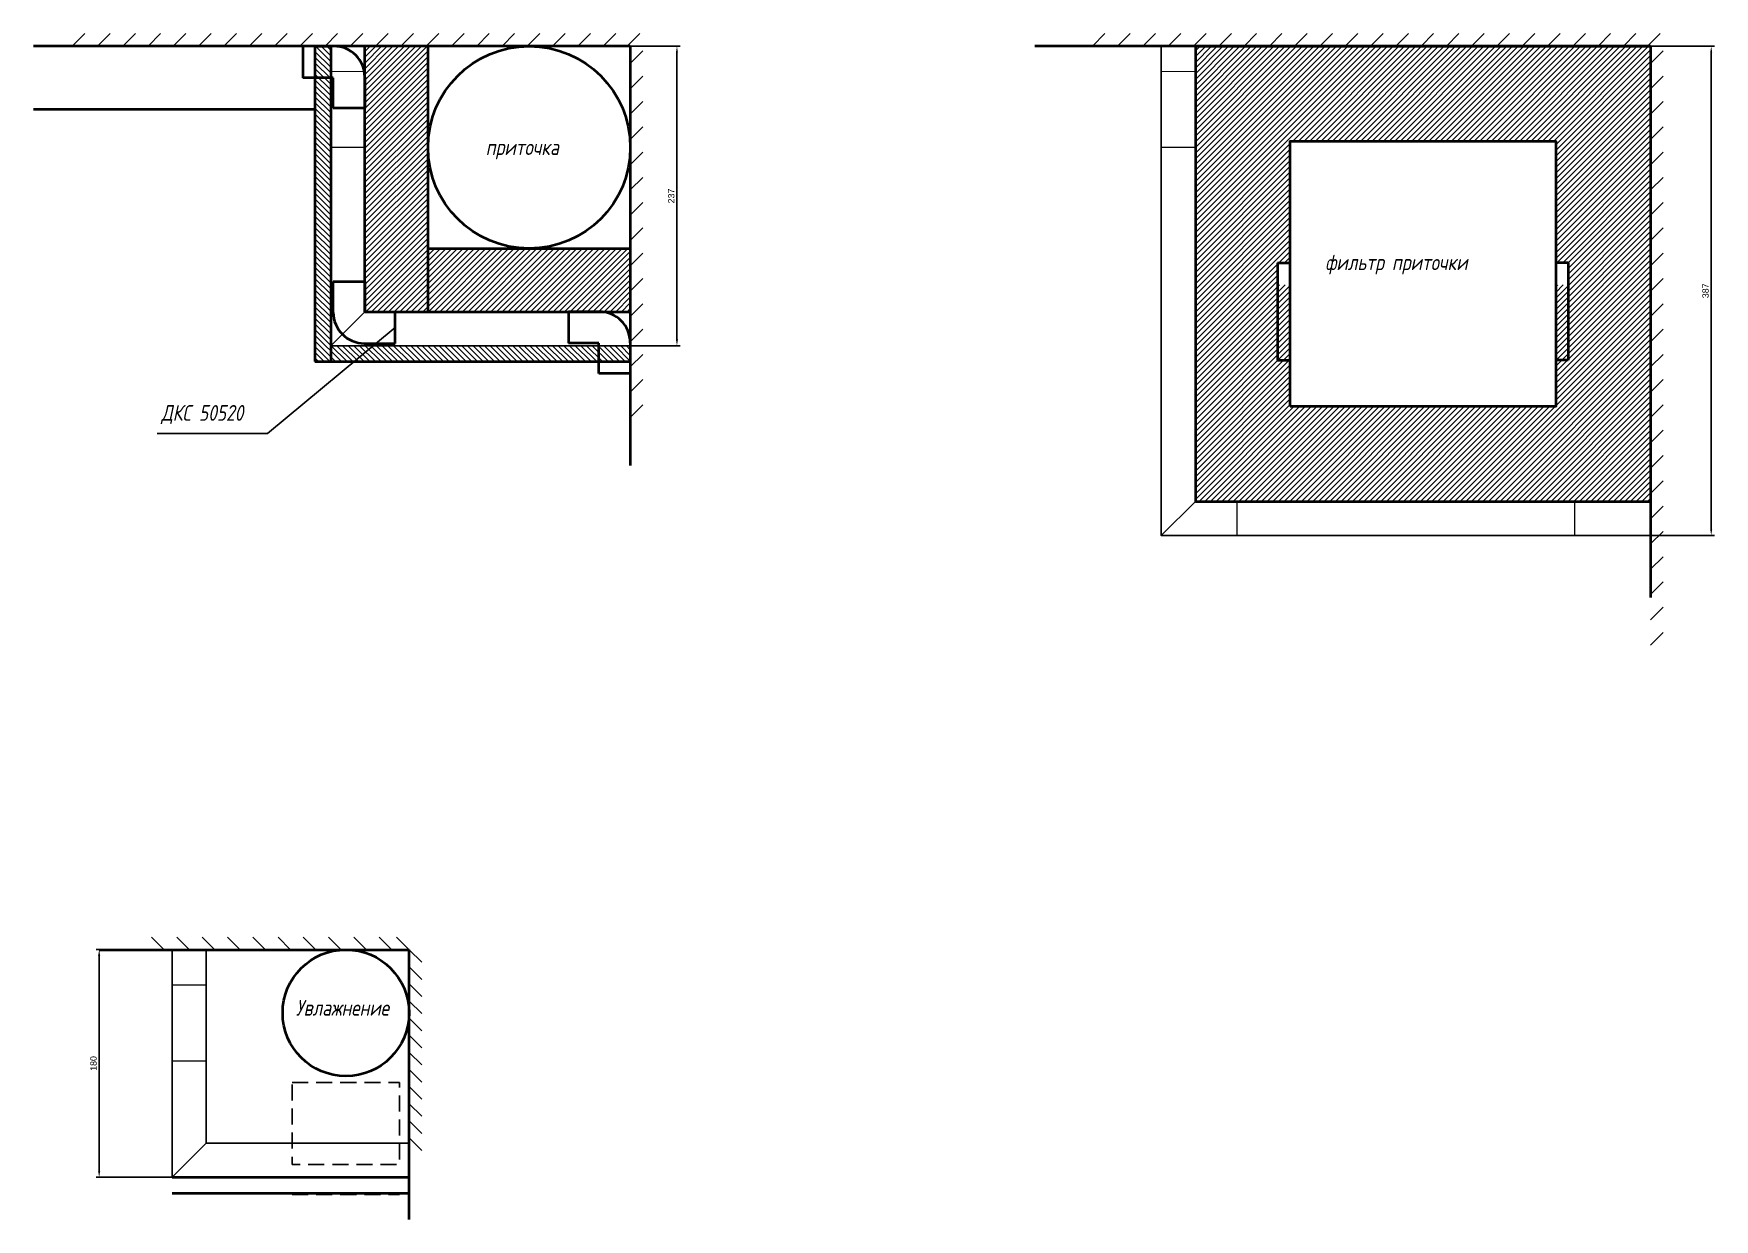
# Model space of a CAD drawing. Header units: millimetres. Extents: x -2730 to 1932, y -1098 to 281.
# Drawn here: x -2142 to -812, y -1093 to -155 of the extents above; entities that cross this region are included whole.
import ezdxf

# ---------------------------------------------------------------- set-up
doc = ezdxf.new("R2010")
doc.units = ezdxf.units.MM
doc.linetypes.add('DASHED', pattern=[19.05, 12.7, -6.35])
doc.layers.add('02 ОВиК', color=7, linetype='Continuous')
doc.styles.get("Standard").update_dxf_attribs({"font": 'arial.ttf'})
doc.styles.add('ГОСТ-ISOCPEUR', font='isocpeui.ttf', dxfattribs={"width": 0.8})
doc.dimstyles.new('ISO-25', dxfattribs={"dimtxt": 2.5, "dimasz": 2.5, "dimexe": 1.25, "dimexo": 0.625, "dimtad": 1, "dimtxsty": 'Standard', "dimcen": 2.5, "dimadec": 0, "dimazin": 0, "dimtfac": 1, "dimtmove": 0, "dimatfit": 3, "dimfxl": 1, "dimarcsym": 0})

msp = doc.modelspace()

# ---------------------------------------------------------------- texts
at = {"linetype": 'Continuous', "style": 'ГОСТ-ISOCPEUR', "width": 0.8}
for s, p in [('приточка', (-1784.062, -250.708)), ('фильтр приточки', (-1120.048, -341.764)), ('ДКС 50520', (-2040.666, -460.926)), ('Увлажнение', (-1934.164, -931.409))]:
    msp.add_text(s, height=12.5, dxfattribs=at).set_placement(p)

# ---------------------------------------------------------------- blocks, each defined once
blk = doc.blocks.new('*D20')
at = {"color": 0, "lineweight": -2}
for p, q in [((-2032.2, -879.2), (-2092.3, -879.2)), ((-2089.8, -1054.2), (-2089.8, -884.2)), ((-2032.2, -1059.2), (-2092.3, -1059.2))]:
    blk.add_line(p, q, dxfattribs=at)
at = {"color": 0}
for points in [[(-2089, -884.2), (-2090.7, -884.2), (-2089.8, -879.2)], [(-2090.7, -1054.2), (-2089, -1054.2), (-2089.8, -1059.2)]]:
    blk.add_solid(points, dxfattribs=at)
at = {"layer": 'Defpoints', "color": 0}
for p in [(-2089.8, -879.2), (-2032.2, -879.2), (-2032.2, -1059.2)]:
    blk.add_point(p, dxfattribs=at)
at = {"color": 0, "insert": (-2094.3, -969.2), "char_height": 5, "attachment_point": 5, "rotation": 90}
blk.add_mtext('180', dxfattribs=at)
blk = doc.blocks.new('ДКС 50520')
at = {"lineweight": -2}
for p, q in [((-1462.9, -328.8), (-1437.9, -328.8)), ((-1462.9, -353.3), (-1462.9, -328.8)), ((-1437.9, -328.8), (-1437.9, -352.8)), ((-1437.9, -352.8), (-1413.9, -352.8)), ((-1413.9, -377.8), (-1413.9, -352.8)), ((-1438.4, -377.8), (-1413.9, -377.8))]:
    blk.add_line(p, q, dxfattribs=at)
blk.add_arc((-1438.4, -353.3), 24.5, 180, 270, dxfattribs=at)
blk = doc.blocks.new('*D23')
at = {"color": 0, "lineweight": -2}
for p, q in [((-1669.7, -164.6), (-1630.3, -164.6)), ((-1632.8, -396.6), (-1632.8, -169.6)), ((-1669.7, -401.6), (-1630.3, -401.6))]:
    blk.add_line(p, q, dxfattribs=at)
at = {"color": 0}
for points in [[(-1632, -169.6), (-1633.6, -169.6), (-1632.8, -164.6)], [(-1633.6, -396.6), (-1632, -396.6), (-1632.8, -401.6)]]:
    blk.add_solid(points, dxfattribs=at)
at = {"layer": 'Defpoints', "color": 0}
for p in [(-1669.7, -164.6), (-1632.8, -164.6), (-1669.7, -401.6)]:
    blk.add_point(p, dxfattribs=at)
at = {"color": 0, "insert": (-1637.3, -283.1), "char_height": 5, "attachment_point": 5, "rotation": 90}
blk.add_mtext('237', dxfattribs=at)
blk = doc.blocks.new('*D24')
at = {"color": 0, "lineweight": -2}
for p, q in [((-862.7, -164.6), (-812.2, -164.6)), ((-814.7, -546.6), (-814.7, -169.6)), ((-862.7, -551.6), (-812.2, -551.6))]:
    blk.add_line(p, q, dxfattribs=at)
at = {"color": 0}
for points in [[(-813.9, -169.6), (-815.5, -169.6), (-814.7, -164.6)], [(-815.5, -546.6), (-813.9, -546.6), (-814.7, -551.6)]]:
    blk.add_solid(points, dxfattribs=at)
at = {"layer": 'Defpoints', "color": 0}
for p in [(-862.7, -164.6), (-814.7, -164.6), (-862.7, -551.6)]:
    blk.add_point(p, dxfattribs=at)
at = {"color": 0, "insert": (-819.2, -358.1), "char_height": 5, "attachment_point": 5, "rotation": 90}
blk.add_mtext('387', dxfattribs=at)

# ---------------------------------------------------------------- dimensions: what is measured, and where the dimension line sits
for base, p1, p2, picture, middle in [((-1632.785, -164.639), (-1669.683, -401.639), (-1669.683, -164.639), '*D23', (-1637.285, -283.139)), ((-814.689, -164.639), (-862.721, -551.639), (-862.721, -164.639), '*D24', (-819.189, -358.139)), ((-2089.825, -879.23), (-2032.18, -1059.23), (-2032.18, -879.23), '*D20', (-2094.325, -969.23))]:
    dim = msp.add_linear_dim(base=base, p1=p1, p2=p2, angle=90, dimstyle='ISO-25', override={"dimtxt": 5, "dimasz": 5, "dimexe": 2.5, "dimexo": 0, "dimgap": 2})
    dim.commit()
    dim.dimension.update_dxf_attribs({"geometry": picture, "text_midpoint": middle})

# ---------------------------------------------------------------- hatches: boundary and pattern name
h = msp.add_hatch()
h.set_pattern_fill('ANSI31', color=252, angle=90, style=0)
h.paths.add_polyline_path([(-1906.683, -414.139), (-1906.683, -164.639), (-1919.183, -164.639), (-1919.183, -414.139)])
h.paths.add_polyline_path([(-1669.683, -414.139), (-1669.683, -401.639), (-1906.683, -401.639), (-1906.683, -414.139)])
h = msp.add_hatch()
h.set_pattern_fill('ANSI31', color=252, style=0)
h.paths.add_polyline_path([(-1829.683, -374.639), (-1829.683, -164.639), (-1879.683, -164.639), (-1879.683, -374.639)])
h.paths.add_polyline_path([(-1669.683, -374.639), (-1669.683, -324.639), (-1829.683, -324.639), (-1829.683, -374.639)])
h = msp.add_hatch()
h.set_pattern_fill('ANSI31', color=252, style=0)
h.set_pattern_definition([(45, (411.144, -83.646), (-2.245064, 2.245064), [])])
h.paths.add_polyline_path([(-862.721, -524.639), (-862.721, -164.639), (-1222.721, -164.639), (-1222.721, -524.639)])
h.paths.add_polyline_path([(-1157.721, -353.396), (-1157.721, -335.881), (-1147.721, -335.881), (-1147.721, -239.639), (-937.721, -239.639), (-937.721, -335.881), (-927.721, -335.881), (-927.721, -353.396), (-937.721, -353.396), (-937.721, -449.639), (-1147.721, -449.639), (-1147.721, -353.396)], flags=16)

# ---------------------------------------------------------------- linework, layer by layer
for p, q in [((-2101.214, -154.681), (-2111.171, -164.639)), ((-2081.214, -154.681), (-2091.171, -164.639)), ((-2061.214, -154.681), (-2071.171, -164.639)), ((-2041.214, -154.681), (-2051.171, -164.639)), ((-2021.214, -154.681), (-2031.171, -164.639)), ((-2001.214, -154.681), (-2011.171, -164.639)), ((-1981.214, -154.681), (-1991.171, -164.639)), ((-1961.214, -154.681), (-1971.171, -164.639)), ((-1941.214, -154.681), (-1951.171, -164.639)), ((-1921.214, -154.681), (-1931.171, -164.639)), ((-1901.214, -154.681), (-1911.171, -164.639)), ((-1881.214, -154.681), (-1891.171, -164.639)), ((-1861.214, -154.681), (-1871.171, -164.639)), ((-1841.214, -154.681), (-1851.171, -164.639)), ((-1821.214, -154.681), (-1831.171, -164.639)), ((-1801.214, -154.681), (-1811.171, -164.639)), ((-1781.214, -154.681), (-1791.171, -164.639)), ((-1761.214, -154.681), (-1771.171, -164.639)), ((-1741.214, -154.681), (-1751.171, -164.639)), ((-1721.214, -154.681), (-1731.171, -164.639)), ((-1701.214, -154.681), (-1711.171, -164.639)), ((-1681.214, -154.681), (-1691.171, -164.639)), ((-1662.14, -154.681), (-1672.097, -164.639)), ((-1294.252, -154.681), (-1304.209, -164.639)), ((-1274.252, -154.681), (-1284.209, -164.639)), ((-1254.252, -154.681), (-1264.209, -164.639)), ((-1234.252, -154.681), (-1244.209, -164.639)), ((-1214.252, -154.681), (-1224.209, -164.639)), ((-1194.252, -154.681), (-1204.209, -164.639)), ((-1174.252, -154.681), (-1184.209, -164.639)), ((-1154.252, -154.681), (-1164.209, -164.639)), ((-1134.252, -154.681), (-1144.209, -164.639)), ((-1114.252, -154.681), (-1124.209, -164.639)), ((-1094.252, -154.681), (-1104.209, -164.639)), ((-1074.252, -154.681), (-1084.209, -164.639)), ((-1054.252, -154.681), (-1064.209, -164.639)), ((-1034.252, -154.681), (-1044.209, -164.639)), ((-1014.252, -154.681), (-1024.209, -164.639)), ((-994.252, -154.681), (-1004.209, -164.639)), ((-974.252, -154.681), (-984.209, -164.639)), ((-954.252, -154.681), (-964.209, -164.639)), ((-934.252, -154.681), (-944.209, -164.639)), ((-914.252, -154.681), (-924.209, -164.639)), ((-894.252, -154.681), (-904.209, -164.639)), ((-874.252, -154.681), (-884.209, -164.639)), ((-855.177, -154.681), (-865.135, -164.639)), ((-1659.726, -168.378), (-1669.683, -178.335)), ((-852.764, -168.378), (-862.721, -178.335)), ((-1659.726, -188.378), (-1669.683, -198.335)), ((-852.764, -188.378), (-862.721, -198.335)), ((-1659.726, -208.378), (-1669.683, -218.335)), ((-852.764, -208.378), (-862.721, -218.335)), ((-1659.726, -228.378), (-1669.683, -238.335)), ((-852.764, -228.378), (-862.721, -238.335)), ((-1659.726, -248.378), (-1669.683, -258.335)), ((-852.764, -248.378), (-862.721, -258.335)), ((-1659.726, -268.378), (-1669.683, -278.335)), ((-852.764, -268.378), (-862.721, -278.335)), ((-1659.726, -288.378), (-1669.683, -298.335)), ((-852.764, -288.378), (-862.721, -298.335)), ((-1659.726, -308.378), (-1669.683, -318.335)), ((-852.764, -308.378), (-862.721, -318.335)), ((-1659.726, -328.378), (-1669.683, -338.335)), ((-852.764, -328.378), (-862.721, -338.335)), ((-1659.726, -348.378), (-1669.683, -358.335)), ((-852.764, -348.378), (-862.721, -358.335)), ((-1659.726, -368.378), (-1669.683, -378.335)), ((-852.764, -368.378), (-862.721, -378.335)), ((-1855.683, -387.139), (-1956.595, -470.992)), ((-1659.726, -388.378), (-1669.683, -398.335)), ((-852.764, -388.378), (-862.721, -398.335)), ((-1659.726, -408.378), (-1669.683, -418.335)), ((-852.764, -408.378), (-862.721, -418.335)), ((-1659.726, -428.378), (-1669.683, -438.335)), ((-852.764, -428.378), (-862.721, -438.335)), ((-1659.726, -448.378), (-1669.683, -458.335)), ((-852.764, -448.378), (-862.721, -458.335)), ((-1956.595, -470.992), (-2043.997, -470.992)), ((-852.764, -468.378), (-862.721, -478.335)), ((-852.764, -488.378), (-862.721, -498.335)), ((-852.764, -508.378), (-862.721, -518.335)), ((-852.764, -528.378), (-862.721, -538.335)), ((-852.764, -548.378), (-862.721, -558.335)), ((-852.764, -568.378), (-862.721, -578.335)), ((-852.764, -588.378), (-862.721, -598.335)), ((-852.764, -608.378), (-862.721, -618.335)), ((-852.764, -628.378), (-862.721, -638.335)), ((-2048.337, -869.273), (-2038.38, -879.23)), ((-2028.337, -869.273), (-2018.38, -879.23)), ((-2008.337, -869.273), (-1998.38, -879.23)), ((-1988.337, -869.273), (-1978.38, -879.23)), ((-1968.337, -869.273), (-1958.38, -879.23)), ((-1948.337, -869.273), (-1938.38, -879.23)), ((-1928.337, -869.273), (-1918.38, -879.23)), ((-1908.337, -869.273), (-1898.38, -879.23)), ((-1888.337, -869.273), (-1878.38, -879.23)), ((-1868.337, -869.273), (-1858.38, -879.23)), ((-1854.637, -869.273), (-1844.68, -879.23)), ((-1844.68, -879.23), (-1834.723, -889.187)), ((-1844.68, -892.765), (-1834.723, -902.722)), ((-1844.68, -906.3), (-1834.723, -916.257)), ((-1844.68, -919.835), (-1834.723, -929.792)), ((-1844.68, -933.37), (-1834.723, -943.327)), ((-1844.68, -946.905), (-1834.723, -956.862)), ((-1844.68, -960.44), (-1834.723, -970.397)), ((-1844.68, -973.975), (-1834.723, -983.932)), ((-1844.68, -987.51), (-1834.723, -997.467)), ((-1844.68, -1001.045), (-1834.723, -1011.002)), ((-1844.68, -1014.58), (-1834.723, -1024.537)), ((-1844.68, -1028.115), (-1834.723, -1038.072))]:
    msp.add_line(p, q)
at = {"lineweight": 40}
for p, q in [((-1669.683, -164.639), (-2141.683, -164.639)), ((-1669.683, -164.639), (-1669.683, -496.204)), ((-862.721, -164.639), (-1349.606, -164.639)), ((-862.721, -164.639), (-862.721, -600.66)), ((-1919.183, -214.639), (-2141.683, -214.639)), ((-1157.721, -335.881), (-1147.721, -335.881)), ((-1157.721, -335.881), (-1157.721, -412.994)), ((-927.721, -335.881), (-937.721, -335.881)), ((-927.721, -335.881), (-927.721, -412.994)), ((-1157.721, -412.994), (-1147.721, -412.994)), ((-927.721, -412.994), (-937.721, -412.994)), ((-2089.825, -879.23), (-1844.68, -879.23)), ((-1844.68, -1092.529), (-1844.68, -879.23))]:
    msp.add_line(p, q, dxfattribs=at)
at = {"color": 252, "lineweight": 40}
for p, q in [((-1919.183, -164.639), (-1919.183, -414.139)), ((-1919.183, -164.639), (-1906.683, -164.639)), ((-1906.683, -164.639), (-1906.683, -414.139)), ((-1879.683, -374.639), (-1879.683, -164.639)), ((-1829.683, -374.639), (-1829.683, -164.639)), ((-1222.721, -164.639), (-1222.721, -524.639)), ((-1222.721, -164.639), (-862.721, -164.639)), ((-862.721, -164.639), (-862.721, -524.639)), ((-1829.683, -324.639), (-1669.683, -324.639)), ((-1879.683, -374.639), (-1669.683, -374.639)), ((-1919.183, -414.139), (-1669.683, -414.139)), ((-1222.721, -524.639), (-862.721, -524.639)), ((-2032.18, -1059.23), (-1844.68, -1059.23)), ((-2032.18, -1071.73), (-1844.68, -1071.73))]:
    msp.add_line(p, q, dxfattribs=at)
at = {"color": 1}
for p, q in [((-1906.683, -401.639), (-1879.683, -374.639)), ((-1249.721, -551.639), (-1222.721, -524.639)), ((-2032.18, -1059.23), (-2005.18, -1032.23))]:
    msp.add_line(p, q, dxfattribs=at)
at = {"color": 3, "const_width": 1}
for points in [[(-1906.683, -192.639), (-1906.683, -164.639), (-1879.683, -164.639), (-1879.683, -192.639)], [(-1249.721, -192.639), (-1249.721, -164.639), (-1222.721, -164.639), (-1222.721, -192.639)], [(-1697.683, -374.639), (-1669.683, -374.639), (-1669.683, -401.639), (-1697.683, -401.639)], [(-890.721, -524.639), (-862.721, -524.639), (-862.721, -551.639), (-890.721, -551.639)], [(-2005.18, -907.23), (-2005.18, -879.23), (-2032.18, -879.23), (-2032.18, -907.23)], [(-1872.68, -1059.23), (-1844.68, -1059.23), (-1844.68, -1032.23), (-1872.68, -1032.23)]]:
    msp.add_lwpolyline(points, dxfattribs=at)
at = {"color": 1}
for points in [[(-1669.683, -374.639), (-1879.683, -374.639), (-1879.683, -164.639), (-1906.683, -164.639), (-1906.683, -401.639), (-1669.683, -401.639)], [(-862.721, -524.639), (-1222.721, -524.639), (-1222.721, -164.639), (-1249.721, -164.639), (-1249.721, -551.639), (-862.721, -551.639)], [(-1844.68, -1032.23), (-2005.18, -1032.23), (-2005.18, -879.23), (-2032.18, -879.23), (-2032.18, -1059.23), (-1844.68, -1059.23)]]:
    msp.add_lwpolyline(points, close=True, dxfattribs=at)
at = {"color": 5, "const_width": 1}
for points in [[(-1879.683, -244.639), (-1906.683, -244.639), (-1906.683, -184.639), (-1879.683, -184.639)], [(-1222.721, -244.639), (-1249.721, -244.639), (-1249.721, -184.639), (-1222.721, -184.639)], [(-1189.721, -524.639), (-1189.721, -551.639), (-1249.721, -551.639), (-1249.721, -524.639)], [(-862.721, -524.639), (-862.721, -551.639), (-922.721, -551.639), (-922.721, -524.639)], [(-2005.18, -967.23), (-2032.18, -967.23), (-2032.18, -907.23), (-2005.18, -907.23)]]:
    msp.add_lwpolyline(points, dxfattribs=at)
at = {"lineweight": 40, "flags": 128}
msp.add_lwpolyline([(-1147.721, -449.639), (-1147.721, -239.639), (-937.721, -239.639), (-937.721, -449.639)], close=True, dxfattribs=at)
at = {"lineweight": 40}
for centre, radius in [((-1749.683, -244.639), 80), ((-1894.68, -929.23), 50)]:
    msp.add_circle(centre, radius, dxfattribs=at)
at = {"layer": '02 ОВиК', "linetype": 'DASHED', "lineweight": -2}
msp.add_line((-1937.18, -1072.813), (-1852.18, -1072.813), dxfattribs=at)
at = {"layer": '02 ОВиК', "linetype": 'DASHED', "lineweight": -2, "flags": 128}
msp.add_lwpolyline([(-1937.18, -984.23), (-1852.18, -984.23), (-1852.18, -1049.23), (-1937.18, -1049.23)], close=True, dxfattribs=at)

# ---------------------------------------------------------------- block references
at = {"lineweight": 40, "rotation": 180}
for p in [(-3342.611, -542.419), (-3132.611, -752.419)]:
    msp.add_blockref('ДКС 50520', p, dxfattribs=at)
at = {"lineweight": 40}
msp.add_blockref('ДКС 50520', (-441.755, -21.858), dxfattribs=at)

msp.set_redraw_order([(e.dxf.handle, doc.entitydb.next_handle()) for e in msp.query("TEXT MTEXT ATTDEF DIMENSION ARC_DIMENSION")])  # texts and dimensions are drawn at this point

doc.saveas('drawing.dxf')
